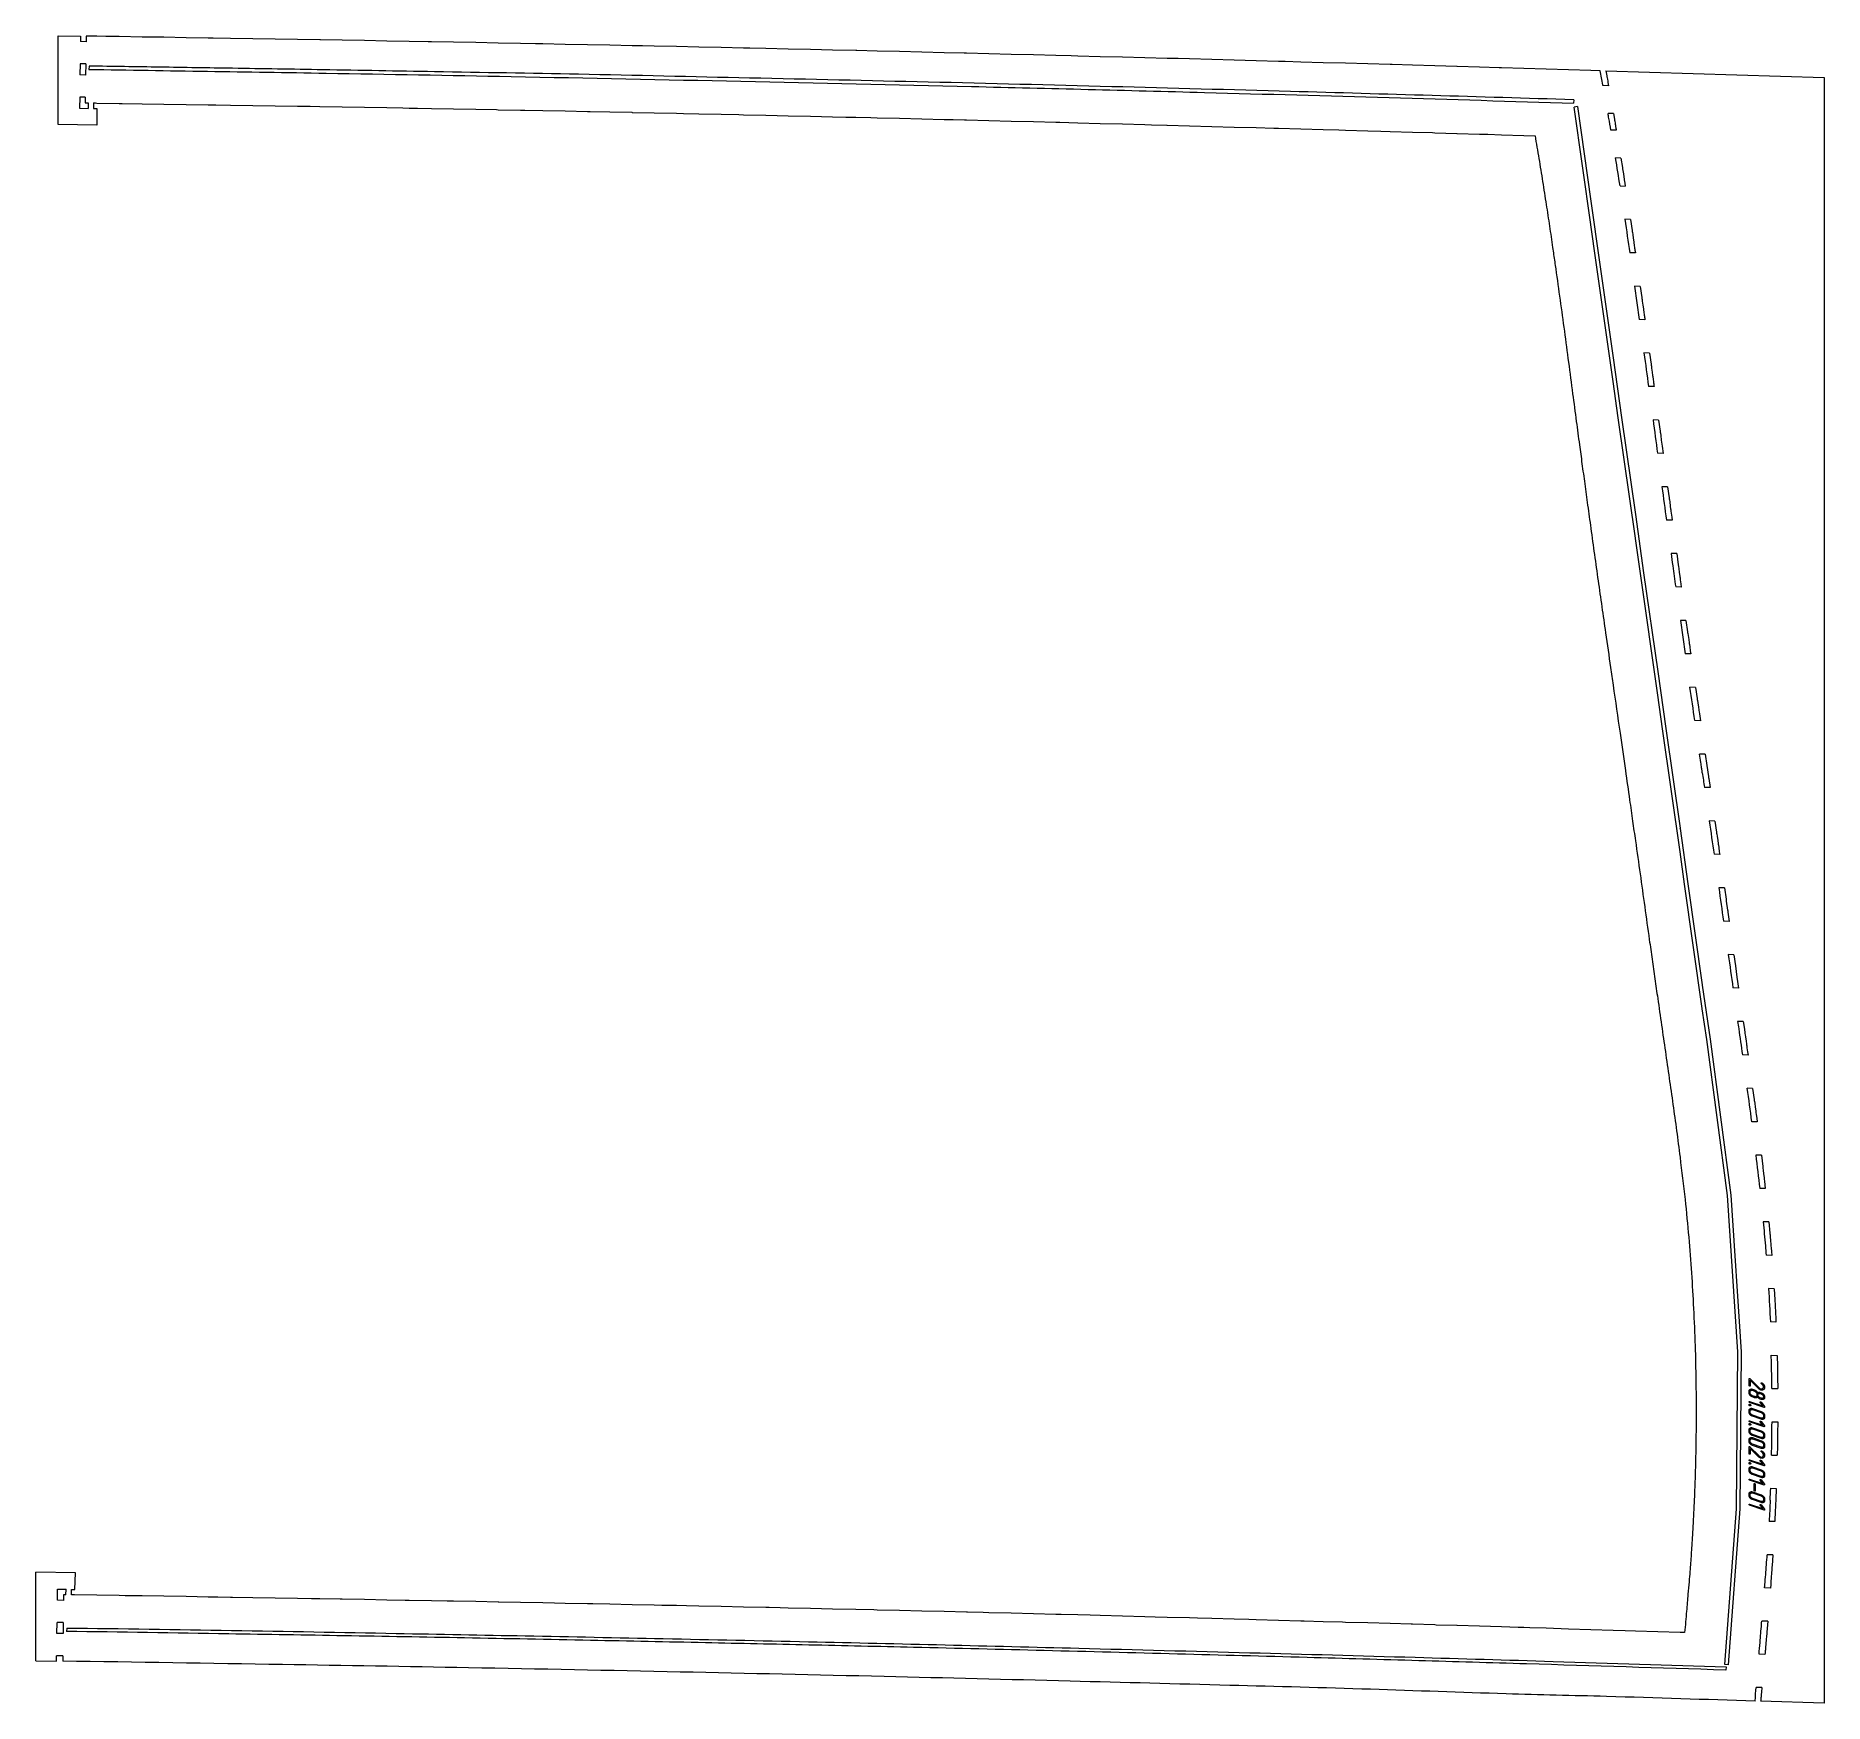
# Model space of a CAD drawing. Header units: millimetres. Extents: x -267 to 1346, y 0 to 1504.
import ezdxf

# ---------------------------------------------------------------- set-up
doc = ezdxf.new("R2010")
doc.units = ezdxf.units.MM
doc.linetypes.add('K5LT_BASIC', pattern=[0])
doc.layers.add('Engraving', color=7, linetype='Continuous')

msp = doc.modelspace()

# ---------------------------------------------------------------- linework, layer by layer
at = {"color": 143, "linetype": 'K5LT_BASIC', "lineweight": 15, "true_color": 0x33acca}
for p, q in [((-246.8, 1424), (-246.8, 1504.2)), ((-246.8, 1504.2), (-226.6, 1503.9)), ((-226.6, 1503.9), (-226.6, 1498.9)), ((-211.9, 1503.7), (-221.6, 1503.8)), ((-221.6, 1503.8), (-221.6, 1498.8)), ((-211.8, 1503.7), (-211.9, 1503.7)), ((-203.8, 1503.5), (-211.8, 1503.7)), ((-191.7, 1503.4), (-203.8, 1503.5)), ((-191.7, 1503.4), (-191.7, 1503.4)), ((-170.9, 1503), (-191.7, 1503.4)), ((-170.9, 1503), (-170.9, 1503)), ((-151.5, 1502.8), (-170.9, 1503)), ((-151.5, 1502.8), (-151.5, 1502.8)), ((-131.4, 1502.4), (-151.5, 1502.8)), ((-131.4, 1502.4), (-131.4, 1502.4)), ((-111.3, 1502.1), (-131.4, 1502.4)), ((-111.3, 1502.1), (-111.3, 1502.1)), ((-106.8, 1502.1), (-111.3, 1502.1)), ((-91.2, 1501.8), (-106.8, 1502.1)), ((-71, 1501.5), (-91.2, 1501.8)), ((-91.2, 1501.8), (-91.2, 1501.8)), ((-50.9, 1501.2), (-71, 1501.5)), ((-71, 1501.5), (-71, 1501.5)), ((-30.8, 1500.8), (-50.9, 1501.2)), ((-50.9, 1501.2), (-50.9, 1501.2)), ((-30.8, 1500.8), (-30.8, 1500.8)), ((-10.7, 1500.5), (-30.8, 1500.8)), ((-10, 1500.5), (-10.7, 1500.5)), ((-10.7, 1500.5), (-10.7, 1500.5)), ((9.4, 1500.2), (-10, 1500.5)), ((-221.6, 1498.8), (-226.6, 1498.9)), ((9.4, 1500.2), (9.4, 1500.2)), ((29.5, 1499.8), (9.4, 1500.2)), ((29.5, 1499.8), (29.5, 1499.8)), ((49.6, 1499.4), (29.5, 1499.8)), ((49.7, 1499.4), (49.6, 1499.4)), ((69.8, 1499.1), (49.7, 1499.4)), ((69.8, 1499.1), (69.8, 1499.1)), ((86.9, 1498.8), (69.8, 1499.1)), ((89.9, 1498.7), (86.9, 1498.8)), ((89.9, 1498.7), (89.9, 1498.7)), ((110, 1498.4), (89.9, 1498.7)), ((110, 1498.4), (110, 1498.4)), ((130.1, 1498), (110, 1498.4)), ((130.1, 1498), (130.1, 1498)), ((150.2, 1497.6), (130.1, 1498)), ((150.2, 1497.6), (150.2, 1497.6)), ((170.3, 1497.2), (150.2, 1497.6)), ((170.3, 1497.2), (170.3, 1497.2)), ((183.7, 1497), (170.3, 1497.2)), ((190.4, 1496.8), (183.7, 1497)), ((190.5, 1496.8), (190.4, 1496.8)), ((210.6, 1496.4), (190.5, 1496.8)), ((210.6, 1496.4), (210.6, 1496.4)), ((230.7, 1496), (210.6, 1496.4)), ((230.7, 1496), (230.7, 1496)), ((250.8, 1495.6), (230.7, 1496)), ((250.8, 1495.6), (250.8, 1495.6)), ((270.9, 1495.2), (250.8, 1495.6)), ((280.4, 1495), (270.9, 1495.2)), ((270.9, 1495.2), (270.9, 1495.2)), ((291, 1494.8), (280.4, 1495)), ((311.1, 1494.4), (291, 1494.8)), ((291, 1494.8), (291, 1494.8)), ((331.2, 1494), (311.1, 1494.4)), ((311.1, 1494.4), (311.1, 1494.4)), ((331.3, 1494), (331.2, 1494)), ((351.4, 1493.5), (331.3, 1494)), ((351.4, 1493.5), (351.4, 1493.5)), ((371.5, 1493.1), (351.4, 1493.5)), ((377.1, 1493), (371.5, 1493.1)), ((371.5, 1493.1), (371.5, 1493.1)), ((391.6, 1492.7), (377.1, 1493)), ((391.6, 1492.7), (391.6, 1492.7)), ((411.7, 1492.2), (391.6, 1492.7)), ((411.7, 1492.2), (411.7, 1492.2)), ((431.8, 1491.8), (411.7, 1492.2)), ((431.8, 1491.8), (431.8, 1491.8)), ((451.9, 1491.3), (431.8, 1491.8)), ((451.9, 1491.3), (451.9, 1491.3)), ((472.7, 1490.8), (451.9, 1491.3)), ((473.8, 1490.8), (472.7, 1490.8)), ((472.7, 1490.8), (472.7, 1490.8)), ((492.2, 1490.4), (473.8, 1490.8)), ((512.3, 1489.9), (492.2, 1490.4)), ((492.2, 1490.4), (492.2, 1490.4)), ((512.3, 1489.9), (512.3, 1489.9)), ((532.4, 1489.4), (512.3, 1489.9)), ((552.5, 1488.9), (532.4, 1489.4)), ((532.4, 1489.4), (532.4, 1489.4)), ((552.5, 1488.9), (552.5, 1488.9)), ((570.4, 1488.5), (552.5, 1488.9)), ((572.6, 1488.4), (570.4, 1488.5)), ((572.6, 1488.4), (572.6, 1488.4)), ((592.7, 1487.9), (572.6, 1488.4)), ((612.8, 1487.4), (592.7, 1487.9)), ((592.7, 1487.9), (592.7, 1487.9)), ((612.9, 1487.4), (612.8, 1487.4)), ((633, 1486.9), (612.9, 1487.4)), ((633, 1486.9), (633, 1486.9)), ((653.1, 1486.4), (633, 1486.9)), ((667, 1486), (653.1, 1486.4)), ((653.1, 1486.4), (653.1, 1486.4)), ((673.2, 1485.9), (667, 1486)), ((673.2, 1485.9), (673.2, 1485.9)), ((693.3, 1485.3), (673.2, 1485.9)), ((713.4, 1484.8), (693.3, 1485.3)), ((693.3, 1485.3), (693.3, 1485.3)), ((733.5, 1484.3), (713.4, 1484.8)), ((713.4, 1484.8), (713.4, 1484.8)), ((-226.9, 1478.8), (-227.1, 1468.8)), ((-222.1, 1468.7), (-227.1, 1468.8)), ((-221.9, 1478.7), (-226.9, 1478.8)), ((-221.9, 1478.7), (-222.1, 1468.7)), ((753.7, 1483.7), (733.5, 1484.3)), ((733.5, 1484.3), (733.5, 1484.3)), ((753.7, 1483.7), (753.7, 1483.7)), ((763.5, 1483.5), (753.7, 1483.7)), ((773.8, 1483.2), (763.5, 1483.5)), ((773.8, 1483.2), (773.8, 1483.2)), ((793.9, 1482.6), (773.8, 1483.2)), ((814, 1482.1), (793.9, 1482.6)), ((793.9, 1482.6), (793.9, 1482.6)), ((814, 1482.1), (814, 1482.1)), ((834.1, 1481.5), (814, 1482.1)), ((834.1, 1481.5), (834.1, 1481.5)), ((854.2, 1481), (834.1, 1481.5)), ((854.2, 1481), (854.2, 1481)), ((860.1, 1480.8), (854.2, 1481)), ((874.3, 1480.4), (860.1, 1480.8)), ((874.4, 1480.4), (874.3, 1480.4)), ((894.5, 1479.8), (874.4, 1480.4)), ((914.6, 1479.3), (894.5, 1479.8)), ((894.5, 1479.8), (894.5, 1479.8)), ((934.7, 1478.7), (914.6, 1479.3)), ((914.6, 1479.3), (914.6, 1479.3)), ((934.7, 1478.7), (934.7, 1478.7)), ((954.8, 1478.1), (934.7, 1478.7)), ((954.8, 1478.1), (954.8, 1478.1)), ((956.6, 1478.1), (954.8, 1478.1)), ((974.9, 1477.5), (956.6, 1478.1)), ((995, 1477), (974.9, 1477.5)), ((974.9, 1477.5), (974.9, 1477.5)), ((995, 1477), (995, 1477)), ((1015.1, 1476.4), (995, 1477)), ((1015.2, 1476.4), (1015.1, 1476.4)), ((1035.3, 1475.8), (1015.2, 1476.4)), ((1053.1, 1475.3), (1035.3, 1475.8)), ((1035.3, 1475.8), (1035.3, 1475.8)), ((1055.4, 1475.2), (1053.1, 1475.3)), ((1055.4, 1475.2), (1055.4, 1475.2)), ((1075.5, 1474.6), (1055.4, 1475.2)), ((1075.5, 1474.6), (1075.5, 1474.6)), ((1095.6, 1474), (1075.5, 1474.6)), ((1095.6, 1474), (1095.6, 1474)), ((1115.7, 1473.4), (1095.6, 1474)), ((1115.7, 1473.4), (1115.7, 1473.4)), ((1135.8, 1472.8), (1115.7, 1473.4)), ((1135.8, 1472.8), (1135.8, 1472.8)), ((1144.4, 1472.6), (1135.8, 1472.8)), ((1149.5, 1472.4), (1346.4, 1466.6)), ((1151.9, 1459.1), (1146.8, 1459.3)), ((1346.4, 1466.6), (1346.4, 0)), ((-227.3, 1448.8), (-227.5, 1438.8)), ((-227.5, 1438.8), (-219.8, 1438.6)), ((-222.3, 1448.7), (-227.3, 1448.8)), ((-222.3, 1448.7), (-222.4, 1443.7)), ((-222.4, 1443.7), (-219.8, 1443.6)), ((-219.8, 1443.6), (-219.8, 1438.6)), ((-214.8, 1443.6), (-214.8, 1438.6)), ((-214.8, 1443.6), (-213.1, 1443.6)), ((-214.8, 1438.6), (-211.8, 1438.5)), ((-213.1, 1443.6), (-211.9, 1443.5)), ((-211.9, 1443.5), (-211.8, 1443.5)), ((-211.8, 1443.5), (-191.7, 1443.2)), ((-211.8, 1438.5), (-211.8, 1423.5)), ((-191.7, 1443.2), (-189, 1443.2)), ((-191.7, 1443.2), (-191.7, 1443.2)), ((-189, 1443.2), (-170.9, 1442.9)), ((-170.9, 1442.9), (-151.5, 1442.6)), ((-170.9, 1442.9), (-170.9, 1442.9)), ((-151.5, 1442.6), (-131.4, 1442.3)), ((-151.5, 1442.6), (-151.5, 1442.6)), ((-131.4, 1442.3), (-111.3, 1442)), ((-131.4, 1442.3), (-131.4, 1442.3)), ((-111.3, 1442), (-104.6, 1441.9)), ((-111.3, 1442), (-111.3, 1442)), ((-104.6, 1441.9), (-91.2, 1441.7)), ((-91.2, 1441.7), (-71, 1441.3)), ((-91.2, 1441.7), (-91.2, 1441.7)), ((-71, 1441.3), (-50.9, 1441)), ((-71, 1441.3), (-71, 1441.3)), ((-50.9, 1441), (-50.9, 1441)), ((-50.9, 1441), (-30.8, 1440.7)), ((-30.8, 1440.7), (-30.8, 1440.7)), ((-30.8, 1440.7), (-19.5, 1440.5)), ((-19.5, 1440.5), (-10.7, 1440.3)), ((-10.7, 1440.3), (9.4, 1440)), ((-10.7, 1440.3), (-10.7, 1440.3)), ((9.4, 1440), (9.4, 1440)), ((9.4, 1440), (29.5, 1439.6)), ((29.5, 1439.6), (29.5, 1439.6)), ((29.5, 1439.6), (49.6, 1439.3)), ((49.6, 1439.3), (49.7, 1439.3)), ((49.7, 1439.3), (64.2, 1439)), ((64.2, 1439), (69.8, 1438.9)), ((69.8, 1438.9), (77.3, 1438.8)), ((69.8, 1438.9), (69.8, 1438.9)), ((77.3, 1438.8), (89.9, 1438.6)), ((89.9, 1438.6), (110, 1438.2)), ((89.9, 1438.6), (89.9, 1438.6)), ((110, 1438.2), (110, 1438.2)), ((110, 1438.2), (130.1, 1437.8)), ((130.1, 1437.8), (148.6, 1437.5)), ((130.1, 1437.8), (130.1, 1437.8)), ((148.6, 1437.5), (150.2, 1437.4)), ((150.2, 1437.4), (170.3, 1437.1)), ((150.2, 1437.4), (150.2, 1437.4)), ((170.3, 1437.1), (174.1, 1437)), ((170.3, 1437.1), (170.3, 1437.1)), ((174.1, 1437), (190.4, 1436.7)), ((190.4, 1436.7), (190.5, 1436.7)), ((190.5, 1436.7), (210.6, 1436.3)), ((210.6, 1436.3), (210.6, 1436.3)), ((210.6, 1436.3), (230.7, 1435.9)), ((-211.8, 1423.5), (-246.8, 1424)), ((230.7, 1435.9), (233.1, 1435.8)), ((230.7, 1435.9), (230.7, 1435.9)), ((233.1, 1435.8), (250.8, 1435.4)), ((250.8, 1435.4), (270.7, 1435.1)), ((250.8, 1435.4), (250.8, 1435.4)), ((270.7, 1435.1), (270.9, 1435)), ((270.9, 1435), (270.9, 1435)), ((270.9, 1435), (291, 1434.6)), ((291, 1434.6), (291, 1434.6)), ((291, 1434.6), (311.1, 1434.2)), ((311.1, 1434.2), (311.1, 1434.2)), ((311.1, 1434.2), (317.5, 1434.1)), ((317.5, 1434.1), (331.2, 1433.8)), ((331.2, 1433.8), (331.3, 1433.8)), ((331.3, 1433.8), (351.4, 1433.3)), ((351.4, 1433.3), (351.4, 1433.3)), ((351.4, 1433.3), (367.4, 1433)), ((367.4, 1433), (371.5, 1432.9)), ((371.5, 1432.9), (391.6, 1432.5)), ((371.5, 1432.9), (371.5, 1432.9)), ((391.6, 1432.5), (401.9, 1432.2)), ((391.6, 1432.5), (391.6, 1432.5)), ((401.9, 1432.2), (411.7, 1432)), ((411.7, 1432), (411.7, 1432)), ((411.7, 1432), (431.8, 1431.6)), ((431.8, 1431.6), (431.8, 1431.6)), ((431.8, 1431.6), (451.9, 1431.1)), ((451.9, 1431.1), (463.9, 1430.8)), ((451.9, 1431.1), (451.9, 1431.1)), ((463.9, 1430.8), (472.7, 1430.6)), ((472.7, 1430.6), (486.3, 1430.3)), ((472.7, 1430.6), (472.7, 1430.6)), ((486.3, 1430.3), (492.2, 1430.2)), ((492.2, 1430.2), (512.3, 1429.7)), ((492.2, 1430.2), (492.2, 1430.2)), ((512.3, 1429.7), (532.4, 1429.2)), ((512.3, 1429.7), (512.3, 1429.7)), ((532.4, 1429.2), (532.4, 1429.2)), ((532.4, 1429.2), (552.5, 1428.7)), ((552.5, 1428.7), (552.5, 1428.7)), ((552.5, 1428.7), (560.5, 1428.5)), ((560.5, 1428.5), (570.7, 1428.3)), ((570.7, 1428.3), (572.6, 1428.2)), ((572.6, 1428.2), (592.7, 1427.7)), ((572.6, 1428.2), (572.6, 1428.2)), ((592.7, 1427.7), (612.8, 1427.2)), ((592.7, 1427.7), (592.7, 1427.7)), ((612.8, 1427.2), (612.9, 1427.2)), ((612.9, 1427.2), (633, 1426.7)), ((633, 1426.7), (653.1, 1426.2)), ((633, 1426.7), (633, 1426.7)), ((653.1, 1426.2), (656.9, 1426.1)), ((653.1, 1426.2), (653.1, 1426.2)), ((656.9, 1426.1), (673.2, 1425.6)), ((673.2, 1425.6), (693.3, 1425.1)), ((673.2, 1425.6), (673.2, 1425.6)), ((693.3, 1425.1), (713.4, 1424.6)), ((693.3, 1425.1), (693.3, 1425.1)), ((713.4, 1424.6), (713.4, 1424.6)), ((713.4, 1424.6), (733.5, 1424)), ((733.5, 1424), (739.6, 1423.9)), ((733.5, 1424), (733.5, 1424)), ((739.6, 1423.9), (753.5, 1423.5)), ((753.5, 1423.5), (753.7, 1423.5)), ((753.7, 1423.5), (773.8, 1422.9)), ((753.7, 1423.5), (753.7, 1423.5)), ((773.8, 1422.9), (773.8, 1422.9)), ((773.8, 1422.9), (793.9, 1422.4)), ((793.9, 1422.4), (814, 1421.8)), ((793.9, 1422.4), (793.9, 1422.4)), ((814, 1421.8), (814, 1421.8)), ((814, 1421.8), (834.1, 1421.3)), ((834.1, 1421.3), (834.1, 1421.3)), ((834.1, 1421.3), (850, 1420.8)), ((850, 1420.8), (854.2, 1420.7)), ((854.2, 1420.7), (854.2, 1420.7)), ((854.2, 1420.7), (874.3, 1420.1)), ((874.3, 1420.1), (874.4, 1420.1)), ((874.4, 1420.1), (894.5, 1419.6)), ((1156.2, 1434), (1151.4, 1434.1)), ((894.5, 1419.6), (908.4, 1419.2)), ((894.5, 1419.6), (894.5, 1419.6)), ((908.4, 1419.2), (914.6, 1419)), ((914.6, 1419), (914.6, 1419)), ((914.6, 1419), (934.7, 1418.4)), ((934.7, 1418.4), (946.4, 1418.1)), ((934.7, 1418.4), (934.7, 1418.4)), ((946.4, 1418.1), (954.8, 1417.9)), ((954.8, 1417.9), (954.8, 1417.9)), ((954.8, 1417.9), (974.9, 1417.3)), ((974.9, 1417.3), (992.9, 1416.8)), ((974.9, 1417.3), (974.9, 1417.3)), ((992.9, 1416.8), (995, 1416.7)), ((995, 1416.7), (995, 1416.7)), ((995, 1416.7), (1015.1, 1416.1)), ((1015.1, 1416.1), (1015.2, 1416.1)), ((1015.2, 1416.1), (1035.3, 1415.5)), ((1035.3, 1415.5), (1042.9, 1415.3)), ((1035.3, 1415.5), (1035.3, 1415.5)), ((1042.9, 1415.3), (1055.4, 1414.9)), ((1055.4, 1414.9), (1055.4, 1414.9)), ((1055.4, 1414.9), (1075.5, 1414.3)), ((1075.5, 1414.3), (1085.5, 1414)), ((1075.5, 1414.3), (1075.5, 1414.3)), ((1158.8, 1418.9), (1154, 1419)), ((1162.9, 1393.7), (1158.2, 1393.9)), ((1162.2, 1368.7), (1166.9, 1368.6)), ((1171.6, 1338.4), (1166.5, 1338.6)), ((1176.1, 1308.3), (1171, 1308.4)), ((1180.4, 1278.1), (1175.4, 1278.3)), ((1175.4, 1278.3), (1179.6, 1248.1)), ((1184.7, 1248), (1179.6, 1248.1)), ((1188.9, 1217.8), (1183.8, 1218)), ((1193, 1187.7), (1187.9, 1187.8)), ((1197, 1157.5), (1192, 1157.7)), ((1201.1, 1127.4), (1196, 1127.6)), ((1205.1, 1097.3), (1200, 1097.4)), ((1209.2, 1067.1), (1204.1, 1067.3)), ((1213.3, 1037), (1208.2, 1037.1)), ((1217.5, 1006.8), (1212.4, 1007)), ((1221.7, 976.7), (1216.6, 976.8)), ((1216.6, 976.8), (1220.9, 946.7)), ((1226, 946.5), (1220.9, 946.7)), ((1230.3, 916.4), (1225.3, 916.5)), ((1234.7, 886.2), (1229.7, 886.4)), ((1239, 856.1), (1234, 856.2)), ((1236.4, 839.4), (1236.4, 839.4)), ((1243.4, 825.9), (1238.3, 826.1)), ((1247.7, 795.8), (1242.7, 795.9)), ((1252.1, 765.6), (1247, 765.8)), ((1256.3, 735.5), (1251.3, 735.6)), ((1260.6, 705.3), (1255.5, 705.5)), ((1264.9, 675.2), (1259.8, 675.3)), ((1269.1, 645), (1264.1, 645.2)), ((1273.4, 614.9), (1268.3, 615.1)), ((1277.7, 584.7), (1272.6, 584.9)), ((1281.8, 554.6), (1276.9, 554.8)), ((1285.9, 524.5), (1281.1, 524.6)), ((1289.7, 494.3), (1284.7, 494.5)), ((1293.2, 464.2), (1288.2, 464.4)), ((1296.4, 434.1), (1291.3, 434.2)), ((1299, 404), (1294, 404.1)), ((1301.2, 373.9), (1296.2, 374.1)), ((1302.8, 343.8), (1297.8, 344)), ((1298.6, 314), (1303.9, 313.8)), ((1299.2, 283.9), (1304.5, 283.8)), ((1299.3, 253.9), (1304.5, 253.7)), ((1298.9, 223.9), (1304.1, 223.7)), ((1298.1, 193.9), (1303.1, 193.8)), ((1301.7, 163.8), (1296.7, 163.9)), ((1299.9, 133.8), (1295, 134)), ((-231.2, 117.6), (-267, 118.2)), ((-267, 38.1), (-267, 118.2)), ((-231.6, 102.7), (-231.2, 117.6)), ((-247.4, 92.9), (-247.3, 102.9)), ((-247.3, 102.9), (-239.6, 102.8)), ((-241.8, 97.8), (-241.8, 92.8)), ((-239.8, 97.8), (-241.8, 97.8)), ((-239.8, 97.8), (-239.6, 102.8)), ((-234.8, 97.7), (-234.6, 102.7)), ((-232, 97.7), (-234.8, 97.7)), ((-234.6, 102.7), (-231.6, 102.7)), ((-232, 97.7), (-232, 97.7)), ((-211.9, 97.4), (-232, 97.7)), ((-211.8, 97.4), (-211.9, 97.4)), ((-191.7, 97.1), (-211.8, 97.4)), ((-186.3, 97), (-191.7, 97.1)), ((-191.7, 97.1), (-191.7, 97.1)), ((-170.9, 96.8), (-186.3, 97)), ((1297.8, 103.9), (1292.6, 104)), ((-241.8, 92.8), (-247.4, 92.9)), ((-170.9, 96.8), (-170.9, 96.8)), ((-151.5, 96.5), (-170.9, 96.8)), ((-131.4, 96.2), (-151.5, 96.5)), ((-151.5, 96.5), (-151.5, 96.5)), ((-111.3, 95.8), (-131.4, 96.2)), ((-131.4, 96.2), (-131.4, 96.2)), ((-102.7, 95.7), (-111.3, 95.8)), ((-111.3, 95.8), (-111.3, 95.8)), ((-91.2, 95.5), (-102.7, 95.7)), ((-91.2, 95.5), (-91.2, 95.5)), ((-89.4, 95.5), (-91.2, 95.5)), ((-71, 95.2), (-89.4, 95.5)), ((-50.9, 94.9), (-71, 95.2)), ((-71, 95.2), (-71, 95.2)), ((-50.9, 94.9), (-50.9, 94.9)), ((-30.8, 94.5), (-50.9, 94.9)), ((-18.2, 94.3), (-30.8, 94.5)), ((-30.8, 94.5), (-30.8, 94.5)), ((-10.7, 94.2), (-18.2, 94.3)), ((-10.7, 94.2), (-10.7, 94.2)), ((7.5, 93.9), (-10.7, 94.2)), ((9.4, 93.8), (7.5, 93.9)), ((29.5, 93.5), (9.4, 93.8)), ((9.4, 93.8), (9.4, 93.8)), ((29.5, 93.5), (29.5, 93.5)), ((49.6, 93.1), (29.5, 93.5)), ((49.7, 93.1), (49.6, 93.1)), ((66.4, 92.8), (49.7, 93.1)), ((69.8, 92.8), (66.4, 92.8)), ((69.8, 92.8), (69.8, 92.8)), ((89.9, 92.4), (69.8, 92.8)), ((104.3, 92.2), (89.9, 92.4)), ((89.9, 92.4), (89.9, 92.4)), ((110, 92), (104.3, 92.2)), ((110, 92), (110, 92)), ((130.1, 91.7), (110, 92)), ((130.1, 91.7), (130.1, 91.7)), ((150.2, 91.3), (130.1, 91.7)), ((150.2, 91.3), (150.2, 91.3)), ((150.9, 91.3), (150.2, 91.3)), ((170.3, 90.9), (150.9, 91.3)), ((170.3, 90.9), (170.3, 90.9)), ((190.4, 90.5), (170.3, 90.9)), ((190.5, 90.5), (190.4, 90.5)), ((201.1, 90.3), (190.5, 90.5)), ((210.6, 90.1), (201.1, 90.3)), ((210.6, 90.1), (210.6, 90.1)), ((230.7, 89.7), (210.6, 90.1)), ((235.5, 89.6), (230.7, 89.7)), ((230.7, 89.7), (230.7, 89.7)), ((250.8, 89.3), (235.5, 89.6)), ((270.9, 88.9), (250.8, 89.3)), ((250.8, 89.3), (250.8, 89.3)), ((291, 88.5), (270.9, 88.9)), ((270.9, 88.9), (270.9, 88.9)), ((297.8, 88.3), (291, 88.5)), ((291, 88.5), (291, 88.5)), ((311.1, 88.1), (297.8, 88.3)), ((311.1, 88.1), (311.1, 88.1)), ((320.1, 87.9), (311.1, 88.1)), ((331.2, 87.6), (320.1, 87.9)), ((331.3, 87.6), (331.2, 87.6)), ((351.4, 87.2), (331.3, 87.6)), ((371.5, 86.8), (351.4, 87.2)), ((351.4, 87.2), (351.4, 87.2)), ((391.6, 86.3), (371.5, 86.8)), ((371.5, 86.8), (371.5, 86.8)), ((394.5, 86.3), (391.6, 86.3)), ((391.6, 86.3), (391.6, 86.3)), ((404.6, 86), (394.5, 86.3)), ((411.7, 85.9), (404.6, 86)), ((431.8, 85.4), (411.7, 85.9)), ((411.7, 85.9), (411.7, 85.9)), ((431.8, 85.4), (431.8, 85.4)), ((451.9, 85), (431.8, 85.4)), ((451.9, 85), (451.9, 85)), ((472.7, 84.5), (451.9, 85)), ((472.7, 84.5), (472.7, 84.5)), ((489, 84.1), (472.7, 84.5)), ((492.2, 84), (489, 84.1)), ((492.2, 84), (492.2, 84)), ((512.3, 83.6), (492.2, 84)), ((532.4, 83.1), (512.3, 83.6)), ((512.3, 83.6), (512.3, 83.6)), ((532.4, 83.1), (532.4, 83.1)), ((552.5, 82.6), (532.4, 83.1)), ((552.5, 82.6), (552.5, 82.6)), ((572.6, 82.1), (552.5, 82.6)), ((573.7, 82.1), (572.6, 82.1)), ((572.6, 82.1), (572.6, 82.1)), ((587.7, 81.7), (573.7, 82.1)), ((592.7, 81.6), (587.7, 81.7)), ((612.8, 81.1), (592.7, 81.6)), ((592.7, 81.6), (592.7, 81.6)), ((612.9, 81.1), (612.8, 81.1)), ((633, 80.6), (612.9, 81.1)), ((-247.9, 62.8), (-247.7, 72.8)), ((-242.1, 72.8), (-247.7, 72.8)), ((-242.1, 72.8), (-242.3, 62.8)), ((653.1, 80.1), (633, 80.6)), ((633, 80.6), (633, 80.6)), ((658.2, 80), (653.1, 80.1)), ((653.1, 80.1), (653.1, 80.1)), ((673.2, 79.6), (658.2, 80)), ((673.2, 79.6), (673.2, 79.6)), ((684.3, 79.3), (673.2, 79.6)), ((693.3, 79), (684.3, 79.3)), ((693.3, 79), (693.3, 79)), ((713.4, 78.5), (693.3, 79)), ((713.4, 78.5), (713.4, 78.5)), ((733.5, 78), (713.4, 78.5)), ((742.8, 77.7), (733.5, 78)), ((733.5, 78), (733.5, 78)), ((753.7, 77.4), (742.8, 77.7)), ((753.7, 77.4), (753.7, 77.4)), ((773.8, 76.9), (753.7, 77.4)), ((780.9, 76.7), (773.8, 76.9)), ((773.8, 76.9), (773.8, 76.9)), ((793.9, 76.3), (780.9, 76.7)), ((814, 75.8), (793.9, 76.3)), ((793.9, 76.3), (793.9, 76.3)), ((827.3, 75.4), (814, 75.8)), ((814, 75.8), (814, 75.8)), ((834.1, 75.2), (827.3, 75.4)), ((854.2, 74.7), (834.1, 75.2)), ((834.1, 75.2), (834.1, 75.2)), ((854.2, 74.7), (854.2, 74.7)), ((874.3, 74.1), (854.2, 74.7)), ((874.4, 74.1), (874.3, 74.1)), ((877.4, 74), (874.4, 74.1)), ((894.5, 73.5), (877.4, 74)), ((911.9, 73), (894.5, 73.5)), ((894.5, 73.5), (894.5, 73.5)), ((914.6, 72.9), (911.9, 73)), ((934.7, 72.4), (914.6, 72.9)), ((914.6, 72.9), (914.6, 72.9)), ((934.7, 72.4), (934.7, 72.4)), ((954.8, 71.8), (934.7, 72.4)), ((973.9, 71.2), (954.8, 71.8)), ((954.8, 71.8), (954.8, 71.8)), ((974.9, 71.2), (973.9, 71.2)), ((974.9, 71.2), (974.9, 71.2)), ((995, 70.6), (974.9, 71.2)), ((995, 70.6), (995, 70.6)), ((996.4, 70.5), (995, 70.6)), ((1015.1, 70), (996.4, 70.5)), ((1015.2, 70), (1015.1, 70)), ((1035.3, 69.4), (1015.2, 70)), ((1035.3, 69.4), (1035.3, 69.4)), ((1055.4, 68.8), (1035.3, 69.4)), ((1055.4, 68.8), (1055.4, 68.8)), ((1070.4, 68.3), (1055.4, 68.8)), ((1075.5, 68.2), (1070.4, 68.3)), ((1075.5, 68.2), (1075.5, 68.2)), ((1080.9, 68), (1075.5, 68.2)), ((1095.6, 67.6), (1080.9, 68)), ((1115.7, 66.9), (1095.6, 67.6)), ((1095.6, 67.6), (1095.6, 67.6)), ((1115.7, 66.9), (1115.7, 66.9)), ((1135.8, 66.3), (1115.7, 66.9)), ((1155.9, 65.7), (1135.8, 66.3)), ((1135.8, 66.3), (1135.8, 66.3)), ((1156, 65.7), (1155.9, 65.7)), ((1166.8, 65.4), (1156, 65.7)), ((1176.1, 65.1), (1166.8, 65.4)), ((1176.1, 65.1), (1176.1, 65.1)), ((1196.2, 64.5), (1176.1, 65.1)), ((1295.5, 73.9), (1290.1, 74.1)), ((-242.3, 62.8), (-247.9, 62.8)), ((1216.3, 63.8), (1196.2, 64.5)), ((1196.2, 64.5), (1196.2, 64.5)), ((1216.3, 63.8), (1216.3, 63.8)), ((1220.5, 63.7), (1216.3, 63.8)), ((-267, 38.1), (-248.3, 37.8)), ((-248.3, 37.8), (-248.2, 42.8)), ((-242.6, 42.7), (-248.2, 42.8)), ((-242.6, 42.7), (-242.6, 37.9)), ((1292.9, 44), (1287.6, 44.2)), ((1290.2, 14.1), (1285, 14.2)), ((1346.4, 0), (1289, 1.8))]:
    msp.add_line(p, q, dxfattribs=at)
for points in [[(1149.5, 1472.4), (1150.3, 1468), (1150.3, 1467.9), (1150.3, 1467.8), (1150.3, 1467.6), (1150.4, 1467.2), (1150.5, 1466.4), (1150.8, 1464.8), (1151.1, 1463.5), (1151.1, 1463.4), (1151.1, 1463.2), (1151.2, 1462.8), (1151.3, 1462), (1151.6, 1460.4), (1151.9, 1459.1)], [(1156.2, 1434), (1157.1, 1428.9), (1157.1, 1428.9), (1157.1, 1428.8), (1157.2, 1428.5), (1157.2, 1428.1), (1157.4, 1427.2), (1157.7, 1425.4), (1157.9, 1423.9), (1158, 1423.8), (1158, 1423.6), (1158.1, 1423.2), (1158.2, 1422.4), (1158.5, 1420.9), (1158.5, 1420.5), (1158.5, 1420.5), (1158.5, 1420.3), (1158.6, 1420.1), (1158.7, 1419.6), (1158.8, 1418.9)], [(1162.9, 1393.7), (1164.3, 1385.4), (1164.3, 1385.3), (1164.3, 1385.1), (1164.4, 1384.7), (1164.5, 1384), (1164.7, 1382.6), (1165.2, 1379.6), (1165.6, 1376.9), (1165.6, 1376.7), (1165.7, 1376.4), (1165.8, 1375.6), (1166, 1374.2), (1166.5, 1371.3), (1166.9, 1368.6)], [(1171.6, 1338.4), (1173.1, 1328.4), (1173.1, 1328.3), (1173.1, 1328.1), (1173.2, 1327.6), (1173.3, 1326.8), (1173.6, 1325), (1174.1, 1321.5), (1174.6, 1318.3), (1174.6, 1318.1), (1174.7, 1317.7), (1174.8, 1317), (1175, 1315.5), (1175.4, 1312.6), (1175.6, 1311.6), (1175.6, 1311.5), (1175.6, 1311.2), (1175.7, 1310.8), (1175.8, 1309.8), (1176.1, 1308.3)], [(1180.4, 1278.1), (1181.9, 1268.1), (1181.9, 1268), (1181.9, 1267.7), (1182, 1267.3), (1182.1, 1266.4), (1182.3, 1264.7), (1182.8, 1261.1), (1183.3, 1257.9), (1183.3, 1257.8), (1183.4, 1257.4), (1183.5, 1256.6), (1183.7, 1255.1), (1184.1, 1252.1), (1184.2, 1251.3), (1184.2, 1251.2), (1184.3, 1250.9), (1184.3, 1250.4), (1184.5, 1249.5), (1184.7, 1248)], [(1188.9, 1217.8), (1190.2, 1207.8), (1190.2, 1207.7), (1190.3, 1207.4), (1190.3, 1207), (1190.5, 1206.1), (1190.7, 1204.3), (1191.2, 1200.7), (1191.6, 1197.7), (1191.6, 1197.5), (1191.7, 1197.1), (1191.8, 1196.3), (1192, 1194.7), (1192.4, 1191.6), (1192.5, 1191), (1192.5, 1190.9), (1192.6, 1190.6), (1192.6, 1190.1), (1192.8, 1189.1), (1193, 1187.7)], [(1197, 1157.5), (1198.4, 1147.5), (1198.4, 1147.4), (1198.4, 1147.1), (1198.5, 1146.6), (1198.6, 1145.6), (1198.9, 1143.6), (1199.4, 1139.5), (1200.2, 1133.9), (1201.1, 1127.4)], [(1205.1, 1097.3), (1206.5, 1087.2), (1206.5, 1087.1), (1206.5, 1086.9), (1206.6, 1086.4), (1206.7, 1085.4), (1207, 1083.6), (1207.5, 1079.8), (1207.8, 1077.1), (1207.9, 1076.8), (1207.9, 1076.4), (1208.1, 1075.4), (1208.3, 1073.6), (1208.8, 1069.9), (1209.2, 1067.1)], [(1213.3, 1037), (1214.7, 1026.9), (1214.7, 1026.8), (1214.7, 1026.6), (1214.8, 1026.1), (1214.9, 1025.3), (1215.2, 1023.5), (1215.6, 1019.9), (1216.1, 1016.8), (1216.1, 1016.5), (1216.2, 1016.1), (1216.3, 1015.2), (1216.5, 1013.4), (1217, 1009.8), (1217.5, 1006.8)], [(1221.7, 976.7), (1223.1, 966.6), (1223.1, 966.5), (1223.2, 966.3), (1223.2, 965.8), (1223.4, 964.9), (1223.6, 963.1), (1224.2, 959.4), (1224.6, 956.5), (1224.6, 956.2), (1224.7, 955.8), (1224.8, 954.9), (1225.1, 953), (1225.6, 949.3), (1226, 946.5)], [(1230.3, 916.4), (1231.8, 906.3), (1231.8, 906.2), (1231.8, 906), (1231.9, 905.5), (1232, 904.5), (1232.3, 902.5), (1232.9, 898.6), (1233.2, 896.2), (1233.3, 895.9), (1233.4, 895.4), (1233.5, 894.4), (1233.8, 892.4), (1234.4, 888.3), (1234.7, 886.2)], [(1239, 856.1), (1240.5, 846), (1242, 836), (1242, 835.9), (1242, 835.6), (1242.1, 835.1), (1242.2, 834.1), (1242.5, 832.1), (1243.1, 828.1), (1243.4, 825.9)], [(1247.7, 795.8), (1249.2, 785.7), (1249.2, 785.6), (1249.2, 785.4), (1249.3, 784.9), (1249.4, 783.9), (1249.7, 782), (1250.3, 778.2), (1250.6, 775.6), (1250.7, 775.3), (1250.7, 774.8), (1250.9, 773.9), (1251.2, 772), (1251.7, 768.1), (1252.1, 765.6)], [(1256.3, 735.5), (1257.8, 725.4), (1257.8, 725.3), (1257.8, 725.1), (1257.9, 724.6), (1258, 723.6), (1258.3, 721.5), (1258.9, 717.5), (1259.2, 715.3), (1259.3, 715), (1259.3, 714.5), (1259.5, 713.5), (1259.8, 711.4), (1260.3, 707.4), (1260.6, 705.3)], [(1264.9, 675.2), (1266.3, 665.1), (1267.7, 655.1), (1269.1, 645)], [(1273.4, 614.9), (1274.4, 607.9), (1274.8, 604.7), (1274.9, 604.5), (1274.9, 604), (1275.1, 603), (1275.4, 601), (1275.9, 597.2), (1276.3, 594.7), (1276.3, 594.4), (1276.4, 594), (1276.5, 593.1), (1276.7, 591.2), (1277.3, 587.5), (1277.7, 584.7)], [(1281.8, 554.6), (1283.2, 544.6), (1283.2, 544.4), (1283.3, 544.2), (1283.3, 543.8), (1283.4, 542.9), (1283.7, 541.2), (1284.1, 537.8), (1284.6, 534.4), (1284.6, 534.2), (1284.7, 533.8), (1284.8, 532.9), (1285, 531.2), (1285.5, 527.7), (1285.9, 524.5)], [(1289.7, 494.3), (1290.9, 484.3), (1290.9, 484.2), (1291, 484), (1291, 483.5), (1291.1, 482.7), (1291.3, 481), (1291.7, 477.6), (1292.1, 474.1), (1292.1, 473.9), (1292.2, 473.5), (1292.3, 472.7), (1292.5, 471), (1292.9, 467.6), (1293.2, 464.2)], [(1296.4, 434.1), (1297.3, 424.1), (1297.3, 424), (1297.3, 423.7), (1297.4, 423.3), (1297.5, 422.5), (1297.6, 420.8), (1297.9, 417.5), (1298.2, 413.9), (1298.2, 413.7), (1298.3, 413.3), (1298.3, 412.5), (1298.5, 410.8), (1298.8, 407.4), (1299, 404)], [(1301.2, 373.9), (1301.8, 363.9), (1301.8, 363.8), (1301.8, 363.6), (1301.8, 363.2), (1301.9, 362.3), (1302, 360.7), (1302.2, 357.3), (1302.3, 353.8), (1302.3, 353.6), (1302.4, 353.3), (1302.4, 352.6), (1302.5, 351.2), (1302.6, 348.4), (1302.7, 347.1), (1302.7, 347), (1302.7, 346.8), (1302.7, 346.4), (1302.7, 345.5), (1302.8, 343.8)], [(1303.9, 313.8), (1304.2, 303.8), (1304.2, 303.7), (1304.2, 303.5), (1304.2, 303.1), (1304.2, 302.2), (1304.2, 300.5), (1304.3, 297.2), (1304.4, 293.7), (1304.4, 293.5), (1304.4, 293), (1304.4, 292.2), (1304.4, 290.5), (1304.5, 287.2), (1304.5, 283.8)], [(1304.5, 253.7), (1304.4, 243.7), (1304.4, 243.6), (1304.4, 243.4), (1304.4, 243), (1304.4, 242.2), (1304.4, 240.5), (1304.3, 237.2), (1304.3, 233.7), (1304.3, 233.5), (1304.3, 233.1), (1304.3, 232.4), (1304.2, 231), (1304.2, 228.2), (1304.1, 227), (1304.1, 226.9), (1304.1, 226.7), (1304.1, 226.3), (1304.1, 225.4), (1304.1, 223.7)], [(1303.1, 193.8), (1302.7, 183.8), (1302.7, 183.7), (1302.7, 183.5), (1302.6, 183), (1302.6, 182.2), (1302.5, 180.5), (1302.4, 177.2), (1302.2, 173.7), (1302.2, 173.5), (1302.2, 173), (1302.1, 172.2), (1302.1, 170.5), (1301.9, 167.2), (1301.7, 163.8)], [(1299.9, 133.8), (1299.3, 123.8), (1299.3, 123.7), (1299.3, 123.5), (1299.2, 123.1), (1299.2, 122.3), (1299.1, 120.6), (1298.8, 117.2), (1298.6, 113.8), (1298.6, 113.5), (1298.5, 113.1), (1298.5, 112.3), (1298.3, 110.6), (1298.1, 107.2), (1297.8, 103.9)], [(1295.5, 73.9), (1294.7, 64), (1294.6, 63.8), (1294.6, 63.6), (1294.6, 63.2), (1294.5, 62.4), (1294.4, 60.7), (1294.1, 57.2), (1293.8, 53.9), (1293.8, 53.7), (1293.7, 53.4), (1293.7, 52.6), (1293.5, 51.2), (1293.3, 48.3), (1293.2, 47.3), (1293.2, 47.2), (1293.2, 46.9), (1293.1, 46.5), (1293, 45.6), (1292.9, 44)], [(1290.2, 14.1), (1289.8, 10), (1289.8, 9.9), (1289.8, 9.8), (1289.7, 9.6), (1289.7, 9.2), (1289.6, 8.4), (1289.5, 6.8), (1289.4, 5.9), (1289.4, 5.8), (1289.4, 5.6), (1289.3, 5.2), (1289.3, 4.5), (1289.1, 3.2), (1289.1, 3.1), (1289.1, 3), (1289.1, 2.9), (1289.1, 2.6), (1289, 1.9), (1289, 1.8)]]:
    msp.add_lwpolyline(points, dxfattribs=at)
for points, knots in [([(1146.8, 1459.3), (1146.8, 1459.5), (1146, 1463.9), (1145.2, 1468.4), (1144.4, 1472.6)], [1.7784898, 1.7784898, 1.7784898, 1.7784898, 1.8028124, 2.2354737, 2.2354737, 2.2354737, 2.2354737]), ([(1154, 1419), (1153.4, 1422.6), (1152.5, 1427.6), (1151.6, 1432.6), (1151.4, 1434.1)], [0.3988389, 0.3988389, 0.3988389, 0.3988389, 0.7629716, 0.9160357, 0.9160357, 0.9160357, 0.9160357]), ([(1095.6, 1351.9), (1095.6, 1351.8), (1095.6, 1351.8), (1095.6, 1351.8), (1095.6, 1351.8), (1095.6, 1351.8), (1095.6, 1351.8)], [3.58474159, 3.58474159, 3.58474159, 3.58474159, 3.585502801, 3.586264011, 3.586771484, 3.587025221, 3.587025221, 3.587025221, 3.587025221]), ([(1095.6, 1351.8), (1096.6, 1345.4), (1098.6, 1332.5), (1101.1, 1315.3), (1102.9, 1302.4), (1103.9, 1296), (1104.2, 1293.8)], [3.587025, 3.587025, 3.587025, 3.587025, 4.212165, 4.837304, 5.254063, 5.462443, 5.462443, 5.462443, 5.462443]), ([(1115.7, 1209.5), (1117, 1200.1), (1119.3, 1182.4), (1122.6, 1157.6), (1125.4, 1136.5), (1127.9, 1117.8), (1130.4, 1099.6), (1133, 1080.2), (1134.9, 1066.8), (1135.8, 1059.9)], [2.649915, 2.649915, 2.649915, 2.649915, 3.534469, 4.313332, 4.969252, 5.502227, 6.064309, 6.667954, 7.313162, 7.313162, 7.313162, 7.313162]), ([(1135.8, 1059.9), (1135.8, 1059.9), (1135.8, 1059.8), (1135.8, 1059.8), (1135.8, 1059.8), (1135.8, 1059.8), (1135.8, 1059.8)], [7.313161858, 7.313161858, 7.313161858, 7.313161858, 7.313972116, 7.314782374, 7.315322546, 7.315592632, 7.315592632, 7.315592632, 7.315592632]), ([(1135.8, 1059.8), (1138, 1044), (1142.4, 1012.6), (1148.4, 970.8), (1152.9, 939.4), (1155.2, 923.7), (1155.9, 918.5)], [7.315593, 7.315593, 7.315593, 7.315593, 8.784208, 10.252824, 11.231902, 11.72144, 11.72144, 11.72144, 11.72144]), ([(1208.2, 1037.1), (1208.7, 1033.5), (1210.1, 1023.4), (1211.5, 1013.4), (1212.4, 1007)], [2.3761711, 2.3761711, 2.3761711, 2.3761711, 2.4363222, 2.540488, 2.540488, 2.540488, 2.540488]), ([(1156, 918.5), (1158, 904), (1161.8, 878.3), (1166.7, 843.8), (1170.5, 817.4), (1173.5, 796.2), (1175.2, 783.9), (1176.1, 778)], [11.72379, 11.72379, 11.72379, 11.72379, 13.081356, 14.135253, 14.965889, 15.562439, 16.12055, 16.12055, 16.12055, 16.12055]), ([(1236.4, 839.4), (1236.4, 839.8), (1236.2, 841.2), (1235.7, 844.3), (1235, 849.6), (1234.4, 853.7), (1234, 856.2)], [0, 0, 0, 0, 0.029049, 0.1375279, 0.2944217, 0.5351277, 0.5351277, 0.5351277, 0.5351277]), ([(1268.3, 615.1), (1268.6, 612.8), (1270.1, 602.8), (1271.5, 592.7), (1272.6, 584.9)], [4.6780222, 4.6780222, 4.6780222, 4.6780222, 4.7146148, 4.842342, 4.842342, 4.842342, 4.842342]), ([(1216.3, 492.6), (1217.9, 479.9), (1220.8, 455.8), (1224.2, 421), (1226.7, 388.2), (1228.6, 355.6), (1230, 323.2), (1230.7, 292), (1230.9, 262.9), (1230.7, 235.8), (1230.2, 211.6), (1229.5, 191.5), (1228.8, 175.7), (1228.2, 163), (1227.5, 152.2), (1226.9, 142.7), (1226.4, 134.4), (1225.8, 126.5), (1225.2, 118.4), (1224.4, 108.9), (1223.4, 97.1), (1222.1, 81.7), (1221.1, 70.1), (1220.5, 63.7)], [0.953311, 0.953311, 0.953311, 0.953311, 1.641457, 2.253958, 2.83222, 3.407062, 4.01029, 4.570916, 5.083996, 5.572282, 6.023835, 6.381639, 6.653868, 6.871551, 7.065832, 7.233032, 7.382371, 7.513848, 7.658916, 7.820046, 8.02065, 8.292072, 8.633111, 8.633111, 8.633111, 8.633111]), ([(1291.3, 434.2), (1292, 427), (1293, 417), (1293.8, 407), (1294, 404.1)], [5.6618986, 5.6618986, 5.6618986, 5.6618986, 5.7793679, 5.8250348, 5.8250348, 5.8250348, 5.8250348]), ([(1299.2, 283.9), (1299.1, 291), (1299, 301), (1298.7, 311), (1298.6, 314)], [4.8754498, 4.8754498, 4.8754498, 4.8754498, 5.2430205, 5.3959568, 5.3959568, 5.3959568, 5.3959568]), ([(1298.9, 223.9), (1299.1, 232.1), (1299.2, 242.1), (1299.3, 252.1), (1299.3, 253.9)], [3.8353921, 3.8353921, 3.8353921, 3.8353921, 4.2606027, 4.3553144, 4.3553144, 4.3553144, 4.3553144]), ([(1292.6, 104), (1292.7, 105.1), (1293.3, 112), (1294.1, 122), (1294.7, 131), (1295, 134)], [1.754757, 1.754757, 1.754757, 1.754757, 1.8079488, 2.1187294, 2.2759815, 2.2759815, 2.2759815, 2.2759815]), ([(1287.6, 44.2), (1287.9, 47.7), (1288.6, 56.7), (1289.5, 66.7), (1290, 73.1), (1290.1, 74.1)], [0.6975232, 0.6975232, 0.6975232, 0.6975232, 0.8865972, 1.1746245, 1.2266062, 1.2266062, 1.2266062, 1.2266062]), ([(1284, 1.9), (1239.3, 3.3), (1164.5, 5.9), (1048.8, 8.5), (935.6, 12.9), (804.5, 16.2), (658.3, 20.2), (493, 24.2), (312.1, 28.3), (131.2, 31.9), (-54.5, 35.1), (-176.5, 37), (-242.6, 37.9)], [0, 0, 0, 0, 1.053952, 1.765586, 2.72651, 3.724227, 4.857411, 6.174996, 7.621335, 9.123266, 10.440705, 12, 12, 12, 12])]:
    msp.add_open_spline(points, degree=3, knots=knots, dxfattribs=at)
for points in [[(1085.5, 1414), (1086.7, 1407.2), (1089, 1393.4), (1092.4, 1372.6), (1094.5, 1358.8), (1095.6, 1351.9)], [(1162.2, 1368.7), (1160.9, 1377.1), (1159.5, 1385.5), (1158.2, 1393.9)], [(1166.5, 1338.6), (1168, 1328.5), (1169.5, 1318.5), (1171, 1308.4)], [(1104.2, 1293.8), (1105.5, 1284.5), (1108.1, 1265.8), (1112, 1237.7), (1114.5, 1219), (1115.7, 1209.6)], [(1183.8, 1218), (1185.2, 1207.9), (1186.5, 1197.9), (1187.9, 1187.8)], [(1115.7, 1209.6), (1115.7, 1209.6), (1115.7, 1209.6), (1115.7, 1209.5), (1115.7, 1209.5), (1115.7, 1209.5)], [(1192, 1157.7), (1193.3, 1147.7), (1194.7, 1137.6), (1196, 1127.6)], [(1200, 1097.4), (1201.4, 1087.4), (1202.7, 1077.3), (1204.1, 1067.3)], [(1155.9, 918.5), (1155.9, 918.5), (1155.9, 918.5), (1156, 918.5), (1156, 918.5), (1156, 918.5)], [(1229.7, 886.4), (1228.2, 896.4), (1226.8, 906.5), (1225.3, 916.5)], [(1236.4, 839.4), (1237.1, 834.9), (1237.7, 830.5), (1238.3, 826.1)], [(1242.7, 795.9), (1244.1, 785.9), (1245.5, 775.8), (1247, 765.8)], [(1176.1, 778), (1176.1, 778), (1176.1, 778), (1176.1, 777.9), (1176.1, 777.9), (1176.1, 777.9)], [(1176.1, 777.9), (1177.5, 768), (1180.3, 748.2), (1184.5, 718.5), (1187.2, 698.7), (1188.6, 688.8)], [(1251.3, 735.6), (1252.7, 725.6), (1254.1, 715.5), (1255.5, 705.5)], [(1188.6, 688.8), (1189.5, 682.9), (1191.1, 671.1), (1193.6, 653.5), (1195.3, 641.7), (1196.2, 635.8)], [(1259.8, 675.3), (1261.2, 665.3), (1262.7, 655.2), (1264.1, 645.2)], [(1196.2, 635.8), (1196.2, 635.8), (1196.2, 635.8), (1196.2, 635.7), (1196.2, 635.7), (1196.2, 635.7)], [(1196.2, 635.7), (1198.5, 619.7), (1203.1, 587.8), (1210, 540.1), (1214.3, 508.5), (1216.3, 492.7)], [(1281.1, 524.6), (1279.8, 534.7), (1278.4, 544.7), (1276.9, 554.8)], [(1216.3, 492.7), (1216.3, 492.7), (1216.3, 492.7), (1216.3, 492.7), (1216.3, 492.7), (1216.3, 492.6)], [(1284.7, 494.5), (1285.9, 484.4), (1287.1, 474.4), (1288.2, 464.4)], [(1296.2, 374.1), (1296.8, 364), (1297.3, 354), (1297.8, 344)], [(1297.6, 183.2), (1297.8, 186.8), (1297.9, 190.3), (1298.1, 193.9)], [(1297.6, 183.2), (1297.4, 176.8), (1297, 170.4), (1296.7, 163.9)], [(1284, 1.9), (1284.4, 6.7), (1284.7, 10.7), (1285, 14.2)]]:
    msp.add_open_spline(points, degree=3, dxfattribs=at)
at = {"layer": 'Engraving', "color": 143, "linetype": 'K5LT_BASIC', "lineweight": 15, "true_color": 0x33acca}
for p, q in [((-218.9, 1476.8), (-219, 1473.8)), ((1120.4, 1446.4), (1120.3, 1443.4)), ((1123.7, 1440.2), (1120.7, 1439.8)), ((1135.8, 1333.8), (1120.7, 1439.8)), ((1123.7, 1440.2), (1135.8, 1355)), ((1135.8, 1355), (1143.7, 1300)), ((1135.8, 1333.7), (1135.8, 1333.8)), ((1140.7, 1299.6), (1135.8, 1333.7)), ((1155.9, 1192.4), (1140.7, 1299.6)), ((1143.7, 1300), (1156, 1213.6)), ((1156, 1213.6), (1163.6, 1159.8)), ((1156, 1192.3), (1155.9, 1192.4)), ((1160.6, 1159.4), (1156, 1192.3)), ((1176.1, 1050.9), (1160.6, 1159.4)), ((1163.6, 1159.8), (1176.1, 1072.2)), ((1176.1, 1072.2), (1183.5, 1019.6)), ((1176.1, 1072.2), (1176.1, 1072.2)), ((1176.1, 1050.8), (1176.1, 1050.9)), ((1180.6, 1019.2), (1176.1, 1050.8)), ((1196.2, 909.4), (1180.6, 1019.2)), ((1183.5, 1019.6), (1196.2, 930.8)), ((1196.2, 930.8), (1196.2, 930.7)), ((1196.2, 930.7), (1203.5, 879.4)), ((1196.2, 909.4), (1196.2, 909.4)), ((1200.5, 879), (1196.2, 909.4)), ((1216.3, 768), (1200.5, 879)), ((1203.5, 879.4), (1216.3, 789.3)), ((1216.3, 789.2), (1216.3, 789.3)), ((1216.3, 789.2), (1223.4, 739.2)), ((1216.3, 767.9), (1216.3, 768)), ((1220.4, 738.8), (1216.3, 767.9)), ((1236.4, 626.6), (1220.4, 738.8)), ((1223.4, 739.2), (1236.4, 647.9)), ((1236.4, 647.9), (1236.4, 647.8)), ((1236.4, 647.8), (1243.4, 599)), ((1236.4, 626.5), (1236.4, 626.6)), ((1240.4, 598.6), (1236.4, 626.5)), ((1259.1, 458), (1240.4, 598.6)), ((1243.4, 599), (1262.1, 458.3)), ((1268.6, 317), (1259.1, 458)), ((1262.1, 458.3), (1271.6, 317.1)), ((1267.3, 175.4), (1268.6, 317)), ((1271.6, 317.1), (1270.3, 175.3)), ((1278.6, 286.7), (1278.6, 292.7)), ((1279.4, 292.8), (1287.7, 284.6)), ((1279.6, 291.4), (1279.6, 286.4)), ((1287.1, 283.9), (1279.6, 291.4)), ((1278.6, 280.3), (1278.6, 281.3)), ((1279.6, 280), (1279.6, 281)), ((1281.6, 283.3), (1283.6, 282.6)), ((1281.6, 282.3), (1283.6, 281.6)), ((1283.6, 276.6), (1281.6, 277.3)), ((1283.6, 275.6), (1281.6, 276.3)), ((1285.6, 278.9), (1285.6, 277.9)), ((1287.7, 284.6), (1288.1, 284.2)), ((1288.1, 284.2), (1288.4, 283.9)), ((1288.6, 280.4), (1289.6, 280.1)), ((1288.6, 279.4), (1289.6, 279.1)), ((1289.6, 275.1), (1288.6, 275.4)), ((1289.6, 274.1), (1288.6, 274.4)), ((1290, 289.1), (1290.2, 289)), ((1292.4, 277.3), (1292.5, 276.7)), ((1292.5, 276.7), (1292.6, 276.4)), ((1292.6, 276.4), (1292.6, 276.1)), ((1278.6, 262.9), (1278.6, 263.9)), ((1279.1, 272.2), (1290.9, 268.2)), ((1292.1, 266.8), (1279.1, 271.2)), ((1279.6, 262.5), (1279.6, 263.5)), ((1281.6, 265.9), (1289.6, 263.1)), ((1281.6, 264.9), (1289.6, 262.2)), ((1289.6, 257.2), (1281.6, 259.9)), ((1289.6, 256.2), (1281.6, 258.9)), ((1290.9, 268.2), (1288.7, 271.1)), ((1289.4, 271.6), (1292.4, 267.6)), ((1289.9, 274), (1289.6, 274.1)), ((1290.2, 273.9), (1289.9, 274)), ((1290.7, 273.9), (1290.2, 273.9)), ((1291.6, 259.5), (1291.6, 258.5)), ((1292.6, 259.1), (1292.6, 258.2)), ((1278.6, 245.5), (1278.6, 246.5)), ((1279.1, 254.8), (1290.9, 250.8)), ((1292.1, 249.4), (1279.1, 253.8)), ((1279.6, 245.1), (1279.6, 246.1)), ((1281.6, 248.4), (1289.6, 245.7)), ((1281.6, 247.4), (1289.6, 244.7)), ((1289.6, 239.8), (1281.6, 242.5)), ((1290.9, 250.8), (1288.7, 253.7)), ((1289.4, 254.1), (1292.4, 250.2)), ((1291.6, 242.1), (1291.6, 241.1)), ((1278.6, 236.6), (1278.6, 237.6)), ((1278.6, 225.2), (1278.6, 231.2)), ((1279.4, 231.3), (1287.7, 223.1)), ((1279.6, 236.2), (1279.6, 237.2)), ((1279.6, 229.9), (1279.6, 224.9)), ((1287.1, 222.4), (1279.6, 229.9)), ((1289.6, 238.8), (1281.6, 241.5)), ((1281.6, 239.6), (1289.6, 236.8)), ((1281.6, 238.6), (1289.6, 235.9)), ((1289.6, 230.9), (1281.6, 233.6)), ((1289.6, 229.9), (1281.6, 232.6)), ((1290, 227.6), (1290.2, 227.5)), ((1291.6, 233.2), (1291.6, 232.2)), ((1292.6, 241.7), (1292.6, 240.7)), ((1292.6, 232.8), (1292.6, 231.9)), ((1278.6, 210.3), (1278.6, 211.3)), ((1279.1, 219.6), (1290.9, 215.6)), ((1292.1, 214.2), (1279.1, 218.6)), ((1279.6, 209.9), (1279.6, 210.9)), ((1281.6, 213.3), (1289.6, 210.5)), ((1281.6, 212.3), (1289.6, 209.6)), ((1287.7, 223.1), (1288.1, 222.7)), ((1288.1, 222.7), (1288.4, 222.5)), ((1290.9, 215.6), (1288.7, 218.5)), ((1289.4, 219), (1292.4, 215)), ((1279.1, 202.2), (1290.9, 198.2)), ((1292.1, 196.8), (1279.1, 201.2)), ((1289.6, 204.6), (1281.6, 207.3)), ((1289.6, 203.6), (1281.6, 206.3)), ((1283.1, 192), (1283.1, 197.9)), ((1284.1, 197.6), (1284.1, 191.6)), ((1290.9, 198.2), (1288.7, 201.1)), ((1289.4, 201.5), (1292.4, 197.6)), ((1291.6, 206.9), (1291.6, 205.9)), ((1292.6, 206.5), (1292.6, 205.6)), ((1278.6, 187.7), (1278.6, 188.7)), ((1279.1, 179.6), (1290.9, 175.6)), ((1292.1, 174.2), (1279.1, 178.6)), ((1279.6, 187.4), (1279.6, 188.3)), ((1281.6, 190.7), (1289.6, 188)), ((1281.6, 189.7), (1289.6, 187)), ((1289.6, 182), (1281.6, 184.7)), ((1289.6, 181), (1281.6, 183.7)), ((1290.9, 175.6), (1288.7, 178.5)), ((1289.4, 179), (1292.4, 175)), ((1291.6, 184.3), (1291.6, 183.3)), ((1292.6, 184), (1292.6, 183)), ((1256.7, 35), (1267.3, 175.4)), ((1270.3, 175.3), (1259.7, 34.7)), ((-239, 67.8), (-239.1, 64.8)), ((1259.7, 34.7), (1256.7, 35)), ((1257.8, 32.9), (1257.7, 29.9))]:
    msp.add_line(p, q, dxfattribs=at)
for points, knots in [([(-219, 1473.8), (-147.7, 1472.7), (-20.7, 1470.8), (175.3, 1467.2), (369.4, 1463.2), (578, 1458.5), (828.3, 1452.1), (1009.3, 1446.8), (1120.3, 1443.4)], [0, 0, 0, 0, 1.277689, 2.274301, 3.512976, 4.755935, 6.011076, 8, 8, 8, 8]), ([(1120.4, 1446.4), (1035.2, 1449), (896.3, 1453.1), (702.2, 1458.3), (539.6, 1462.4), (379.2, 1465.9), (230.8, 1469.4), (102.4, 1471.5), (-1.6, 1473.4), (-84.1, 1474.7), (-154.5, 1475.8), (-197.6, 1476.5), (-218.9, 1476.8)], [0, 0, 0, 0, 2.289666, 3.734433, 5.217354, 6.661331, 8.045568, 9.207518, 10.110583, 10.841633, 11.425339, 12, 12, 12, 12]), ([(1257.7, 29.9), (1197.8, 31.8), (1105.4, 34.7), (979.5, 38.4), (874.5, 41.4), (761.9, 44.4), (643.6, 47.5), (532.7, 50.2), (430.8, 52.5), (333.7, 54.6), (230.2, 56.8), (121.5, 58.9), (12.7, 60.8), (-106.9, 62.8), (-190.4, 64.1), (-239.1, 64.8)], [0, 0, 0, 0, 1.803089, 2.778311, 3.786378, 4.959027, 6.163815, 7.34426, 8.292656, 9.226685, 10.264315, 11.403428, 12.492722, 13.536148, 15, 15, 15, 15]), ([(-239, 67.8), (-139.9, 66.8), (-2, 64.1), (177.3, 60.8), (301.3, 58.3), (427.5, 55.6), (552.5, 52.7), (685.2, 49.4), (826.5, 45.7), (969.1, 41.7), (1112.3, 37.5), (1205.8, 34.5), (1257.8, 32.9)], [0, 0, 0, 0, 2.382532, 3.316041, 4.313457, 5.363554, 6.35168, 7.31857, 8.554967, 9.750537, 10.748709, 12, 12, 12, 12])]:
    msp.add_open_spline(points, degree=3, knots=knots, dxfattribs=at)
for points in [[(1278.6, 292.7), (1278.6, 292.8), (1278.8, 293)], [(1278.8, 293), (1279, 293), (1279.2, 293)], [(1279.2, 293), (1279.3, 292.9), (1279.4, 292.8)], [(1278.8, 286.3), (1278.6, 286.5), (1278.6, 286.7)], [(1278.6, 281.3), (1278.6, 282.4), (1279.5, 283.1)], [(1279.5, 277.9), (1278.6, 279.1), (1278.6, 280.3)], [(1279.1, 286.1), (1279, 286.1), (1278.8, 286.3)], [(1279.5, 286.1), (1279.3, 286), (1279.1, 286.1)], [(1279.6, 286.4), (1279.6, 286.2), (1279.5, 286.1)], [(1279.5, 283.1), (1280.4, 283.7), (1281.6, 283.3)], [(1281.6, 276.3), (1280.4, 276.7), (1279.5, 277.9)], [(1279.6, 281), (1279.6, 281.7), (1280.2, 282.1)], [(1280.2, 278.4), (1279.6, 279.1), (1279.6, 280)], [(1280.2, 282.1), (1280.8, 282.5), (1281.6, 282.3)], [(1281.6, 277.3), (1280.8, 277.6), (1280.2, 278.4)], [(1283.6, 282.6), (1284.4, 282.3), (1285.1, 281.7)], [(1283.6, 281.6), (1284.4, 281.3), (1285, 280.5)], [(1285, 276.7), (1284.4, 276.3), (1283.6, 276.6)], [(1285.2, 275.5), (1284.4, 275.3), (1283.6, 275.6)], [(1285, 280.5), (1285.6, 279.8), (1285.6, 278.9)], [(1285.6, 277.9), (1285.6, 277.1), (1285, 276.7)], [(1285.1, 281.7), (1285.8, 281), (1286.3, 280.1)], [(1286.3, 276.3), (1285.9, 275.8), (1285.2, 275.5)], [(1286.3, 280.1), (1286.7, 280.4), (1287.3, 280.5)], [(1287.3, 275.1), (1286.7, 275.6), (1286.3, 276.3)], [(1286.6, 278.1), (1286.6, 278.9), (1287.2, 279.3)], [(1287.2, 276.5), (1286.6, 277.3), (1286.6, 278.1)], [(1288.2, 283), (1287.7, 283.3), (1287.1, 283.9)], [(1287.2, 279.3), (1287.7, 279.7), (1288.6, 279.4)], [(1288.6, 275.4), (1287.7, 275.7), (1287.2, 276.5)], [(1287.3, 280.5), (1287.9, 280.6), (1288.6, 280.4)], [(1288.6, 274.4), (1287.8, 274.7), (1287.3, 275.1)], [(1289.1, 282.5), (1288.7, 282.7), (1288.2, 283)], [(1288.4, 283.9), (1288.8, 283.7), (1289.1, 283.6)], [(1289.1, 283.6), (1290.1, 283.2), (1290.8, 283.8)], [(1291.6, 282.9), (1290.6, 282.1), (1289.1, 282.5)], [(1289.5, 288.8), (1289.5, 289), (1289.7, 289.1)], [(1289.6, 288.5), (1289.6, 288.6), (1289.5, 288.8)], [(1289.9, 288.2), (1289.7, 288.3), (1289.6, 288.5)], [(1289.6, 280.1), (1290.7, 279.7), (1291.7, 278.5)], [(1289.6, 279.1), (1290.4, 278.8), (1291, 278)], [(1291, 275.2), (1290.4, 274.8), (1289.6, 275.1)], [(1289.7, 289.1), (1289.8, 289.2), (1290, 289.1)], [(1291.2, 286.8), (1290.8, 287.5), (1289.9, 288.2)], [(1290.2, 289), (1291.4, 288.2), (1292, 287.1)], [(1290.8, 283.8), (1291.2, 284.1), (1291.4, 284.5)], [(1291, 278), (1291.6, 277.2), (1291.6, 276.4)], [(1291.6, 276.4), (1291.6, 275.6), (1291, 275.2)], [(1291.6, 285.4), (1291.6, 286.1), (1291.2, 286.8)], [(1291.4, 284.5), (1291.6, 284.9), (1291.6, 285.4)], [(1292.6, 285.1), (1292.6, 283.7), (1291.6, 282.9)], [(1291.7, 278.5), (1292.1, 277.9), (1292.4, 277.3)], [(1292.6, 276.1), (1292.6, 274.8), (1291.7, 274.2)], [(1292, 287.1), (1292.6, 286.1), (1292.6, 285.1)], [(1278.6, 271.9), (1278.6, 272), (1278.8, 272.2)], [(1278.8, 271.5), (1278.6, 271.7), (1278.6, 271.9)], [(1278.6, 269.2), (1278.6, 269.6), (1278.8, 269.7)], [(1278.9, 268.6), (1278.6, 268.9), (1278.6, 269.2)], [(1278.6, 263.9), (1278.6, 265), (1279.5, 265.7)], [(1279.5, 260.5), (1278.6, 261.6), (1278.6, 262.9)], [(1278.8, 272.2), (1278.9, 272.3), (1279.1, 272.2)], [(1279.1, 271.2), (1278.9, 271.3), (1278.8, 271.5)], [(1278.8, 269.7), (1279.1, 269.8), (1279.4, 269.7)], [(1279.4, 268.2), (1279.1, 268.3), (1278.9, 268.6)], [(1279.4, 269.7), (1279.5, 269.6), (1279.8, 269.4)], [(1279.9, 268.3), (1279.6, 268.1), (1279.4, 268.2)], [(1279.5, 265.7), (1280.4, 266.3), (1281.6, 265.9)], [(1281.6, 258.9), (1280.4, 259.3), (1279.5, 260.5)], [(1279.6, 263.5), (1279.6, 264.3), (1280.2, 264.7)], [(1280.2, 261), (1279.6, 261.7), (1279.6, 262.5)], [(1279.8, 269.4), (1280.1, 269.1), (1280.1, 268.7)], [(1280.1, 268.7), (1280.1, 268.4), (1279.9, 268.3)], [(1280.2, 264.7), (1280.8, 265.1), (1281.6, 264.9)], [(1281.6, 259.9), (1280.8, 260.2), (1280.2, 261)], [(1288.6, 271.5), (1288.6, 271.7), (1288.7, 271.8)], [(1288.7, 271.1), (1288.6, 271.3), (1288.6, 271.5)], [(1288.7, 271.8), (1288.9, 271.9), (1289.1, 271.8)], [(1289.1, 271.8), (1289.2, 271.8), (1289.4, 271.6)], [(1289.6, 263.1), (1290.8, 262.7), (1291.7, 261.6)], [(1289.6, 262.2), (1290.4, 261.9), (1291, 261.1)], [(1291.7, 274.2), (1291.3, 273.9), (1290.7, 273.9)], [(1291, 261.1), (1291.6, 260.3), (1291.6, 259.5)], [(1291.6, 258.5), (1291.6, 257.7), (1291, 257.3)], [(1291.7, 261.6), (1292.6, 260.4), (1292.6, 259.1)], [(1292.6, 258.2), (1292.6, 256.9), (1291.7, 256.3)], [(1292.4, 266.9), (1292.3, 266.8), (1292.1, 266.8)], [(1292.4, 267.6), (1292.5, 267.4), (1292.5, 267.2)], [(1292.5, 267.2), (1292.5, 267), (1292.4, 266.9)], [(1278.6, 254.5), (1278.6, 254.6), (1278.8, 254.8)], [(1278.8, 254.1), (1278.6, 254.3), (1278.6, 254.5)], [(1278.6, 251.8), (1278.6, 252.1), (1278.8, 252.3)], [(1278.9, 251.2), (1278.6, 251.4), (1278.6, 251.8)], [(1278.6, 246.5), (1278.6, 247.6), (1279.5, 248.2)], [(1279.5, 243.1), (1278.6, 244.2), (1278.6, 245.5)], [(1278.8, 254.8), (1278.9, 254.9), (1279.1, 254.8)], [(1279.1, 253.8), (1278.9, 253.9), (1278.8, 254.1)], [(1278.8, 252.3), (1279.1, 252.4), (1279.4, 252.3)], [(1279.4, 250.8), (1279.1, 250.9), (1278.9, 251.2)], [(1279.4, 252.3), (1279.5, 252.2), (1279.8, 251.9)], [(1279.9, 250.9), (1279.6, 250.7), (1279.4, 250.8)], [(1279.5, 248.2), (1280.4, 248.9), (1281.6, 248.4)], [(1281.6, 241.5), (1280.4, 241.9), (1279.5, 243.1)], [(1279.6, 246.1), (1279.6, 246.9), (1280.2, 247.3)], [(1280.2, 243.5), (1279.6, 244.3), (1279.6, 245.1)], [(1279.8, 251.9), (1280.1, 251.7), (1280.1, 251.3)], [(1280.1, 251.3), (1280.1, 251), (1279.9, 250.9)], [(1280.2, 247.3), (1280.8, 247.7), (1281.6, 247.4)], [(1281.6, 242.5), (1280.8, 242.8), (1280.2, 243.5)], [(1288.6, 254.1), (1288.6, 254.3), (1288.7, 254.4)], [(1288.7, 253.7), (1288.6, 253.9), (1288.6, 254.1)], [(1288.7, 254.4), (1288.9, 254.5), (1289.1, 254.4)], [(1289.1, 254.4), (1289.2, 254.4), (1289.4, 254.1)], [(1291, 257.3), (1290.4, 256.9), (1289.6, 257.2)], [(1291.7, 256.3), (1290.8, 255.8), (1289.6, 256.2)], [(1289.6, 245.7), (1290.8, 245.3), (1291.7, 244.2)], [(1289.6, 244.7), (1290.4, 244.5), (1291, 243.7)], [(1291, 243.7), (1291.6, 242.9), (1291.6, 242.1)], [(1291.7, 244.2), (1292.6, 243), (1292.6, 241.7)], [(1292.4, 249.5), (1292.3, 249.4), (1292.1, 249.4)], [(1292.4, 250.2), (1292.5, 250), (1292.5, 249.8)], [(1292.5, 249.8), (1292.5, 249.6), (1292.4, 249.5)], [(1278.6, 237.6), (1278.6, 238.7), (1279.5, 239.4)], [(1279.5, 234.2), (1278.6, 235.3), (1278.6, 236.6)], [(1278.6, 231.2), (1278.6, 231.4), (1278.8, 231.5)], [(1278.8, 231.5), (1279, 231.6), (1279.2, 231.5)], [(1279.2, 231.5), (1279.3, 231.4), (1279.4, 231.3)], [(1279.5, 239.4), (1280.4, 240), (1281.6, 239.6)], [(1281.6, 232.6), (1280.4, 233), (1279.5, 234.2)], [(1279.6, 237.2), (1279.6, 238), (1280.2, 238.4)], [(1280.2, 234.7), (1279.6, 235.4), (1279.6, 236.2)], [(1280.2, 238.4), (1280.8, 238.8), (1281.6, 238.6)], [(1281.6, 233.6), (1280.8, 233.9), (1280.2, 234.7)], [(1289.5, 227.3), (1289.5, 227.5), (1289.7, 227.6)], [(1289.6, 227), (1289.6, 227.1), (1289.5, 227.3)], [(1291, 239.9), (1290.4, 239.5), (1289.6, 239.8)], [(1291.7, 238.9), (1290.8, 238.3), (1289.6, 238.8)], [(1289.6, 236.8), (1290.8, 236.4), (1291.7, 235.3)], [(1289.6, 235.9), (1290.4, 235.6), (1291, 234.8)], [(1291, 231), (1290.4, 230.6), (1289.6, 230.9)], [(1291.7, 230), (1290.8, 229.5), (1289.6, 229.9)], [(1289.9, 226.7), (1289.7, 226.8), (1289.6, 227)], [(1289.7, 227.6), (1289.8, 227.7), (1290, 227.6)], [(1291.2, 225.3), (1290.8, 226), (1289.9, 226.7)], [(1290.2, 227.5), (1291.4, 226.7), (1292, 225.6)], [(1291.6, 241.1), (1291.6, 240.3), (1291, 239.9)], [(1291, 234.8), (1291.6, 234), (1291.6, 233.2)], [(1291.6, 232.2), (1291.6, 231.4), (1291, 231)], [(1292.6, 240.7), (1292.6, 239.5), (1291.7, 238.9)], [(1291.7, 235.3), (1292.6, 234.1), (1292.6, 232.8)], [(1292.6, 231.9), (1292.6, 230.6), (1291.7, 230)], [(1278.8, 224.8), (1278.6, 225), (1278.6, 225.2)], [(1278.6, 219.3), (1278.6, 219.4), (1278.8, 219.6)], [(1278.8, 218.9), (1278.6, 219.1), (1278.6, 219.3)], [(1278.6, 216.6), (1278.6, 217), (1278.8, 217.1)], [(1278.9, 216), (1278.6, 216.3), (1278.6, 216.6)], [(1278.6, 211.3), (1278.6, 212.4), (1279.5, 213.1)], [(1279.5, 207.9), (1278.6, 209), (1278.6, 210.3)], [(1279.1, 224.6), (1279, 224.6), (1278.8, 224.8)], [(1278.8, 219.6), (1278.9, 219.7), (1279.1, 219.6)], [(1279.1, 218.6), (1278.9, 218.7), (1278.8, 218.9)], [(1278.8, 217.1), (1279.1, 217.2), (1279.4, 217.1)], [(1279.4, 215.6), (1279.1, 215.7), (1278.9, 216)], [(1279.5, 224.6), (1279.3, 224.5), (1279.1, 224.6)], [(1279.4, 217.1), (1279.5, 217), (1279.8, 216.8)], [(1279.9, 215.7), (1279.6, 215.5), (1279.4, 215.6)], [(1279.6, 224.9), (1279.6, 224.7), (1279.5, 224.6)], [(1279.5, 213.1), (1280.4, 213.7), (1281.6, 213.3)], [(1279.6, 210.9), (1279.6, 211.7), (1280.2, 212.1)], [(1280.2, 208.4), (1279.6, 209.1), (1279.6, 209.9)], [(1279.8, 216.8), (1280.1, 216.5), (1280.1, 216.1)], [(1280.1, 216.1), (1280.1, 215.8), (1279.9, 215.7)], [(1280.2, 212.1), (1280.8, 212.5), (1281.6, 212.3)], [(1288.2, 221.5), (1287.7, 221.8), (1287.1, 222.4)], [(1289.1, 221.1), (1288.7, 221.2), (1288.2, 221.5)], [(1288.4, 222.5), (1288.8, 222.2), (1289.1, 222.1)], [(1288.6, 218.9), (1288.6, 219.1), (1288.7, 219.2)], [(1288.7, 218.5), (1288.6, 218.7), (1288.6, 218.9)], [(1288.7, 219.2), (1288.9, 219.3), (1289.1, 219.2)], [(1289.1, 222.1), (1290.1, 221.7), (1290.8, 222.3)], [(1291.6, 221.4), (1290.6, 220.6), (1289.1, 221.1)], [(1289.1, 219.2), (1289.2, 219.2), (1289.4, 219)], [(1289.6, 210.5), (1290.8, 210.1), (1291.7, 209)], [(1290.8, 222.3), (1291.2, 222.6), (1291.4, 223)], [(1291.6, 223.9), (1291.6, 224.6), (1291.2, 225.3)], [(1291.4, 223), (1291.6, 223.4), (1291.6, 223.9)], [(1292.6, 223.6), (1292.6, 222.2), (1291.6, 221.4)], [(1292, 225.6), (1292.6, 224.7), (1292.6, 223.6)], [(1292.4, 214.3), (1292.3, 214.2), (1292.1, 214.2)], [(1292.4, 215), (1292.5, 214.8), (1292.5, 214.6)], [(1292.5, 214.6), (1292.5, 214.4), (1292.4, 214.3)], [(1278.6, 201.9), (1278.6, 202), (1278.8, 202.2)], [(1278.8, 201.5), (1278.6, 201.7), (1278.6, 201.9)], [(1278.8, 202.2), (1278.9, 202.3), (1279.1, 202.2)], [(1279.1, 201.2), (1278.9, 201.3), (1278.8, 201.5)], [(1281.6, 206.3), (1280.4, 206.7), (1279.5, 207.9)], [(1281.6, 207.3), (1280.8, 207.6), (1280.2, 208.4)], [(1283.1, 197.9), (1283.1, 198.2), (1283.3, 198.2)], [(1283.3, 198.2), (1283.4, 198.3), (1283.6, 198.3)], [(1283.6, 198.3), (1283.7, 198.2), (1283.9, 198)], [(1283.9, 198), (1284.1, 197.8), (1284.1, 197.6)], [(1288.6, 201.5), (1288.6, 201.7), (1288.7, 201.8)], [(1288.7, 201.1), (1288.6, 201.3), (1288.6, 201.5)], [(1288.7, 201.8), (1288.9, 201.9), (1289.1, 201.8)], [(1289.1, 201.8), (1289.2, 201.8), (1289.4, 201.5)], [(1289.6, 209.6), (1290.4, 209.3), (1291, 208.5)], [(1291, 204.7), (1290.4, 204.3), (1289.6, 204.6)], [(1291.7, 203.7), (1290.8, 203.2), (1289.6, 203.6)], [(1291, 208.5), (1291.6, 207.7), (1291.6, 206.9)], [(1291.6, 205.9), (1291.6, 205.1), (1291, 204.7)], [(1291.7, 209), (1292.6, 207.8), (1292.6, 206.5)], [(1292.6, 205.6), (1292.6, 204.3), (1291.7, 203.7)], [(1292.4, 196.9), (1292.3, 196.8), (1292.1, 196.8)], [(1292.4, 197.6), (1292.5, 197.4), (1292.5, 197.2)], [(1292.5, 197.2), (1292.5, 197), (1292.4, 196.9)], [(1278.6, 188.7), (1278.6, 189.8), (1279.5, 190.5)], [(1279.5, 185.3), (1278.6, 186.4), (1278.6, 187.7)], [(1278.6, 179.3), (1278.6, 179.4), (1278.8, 179.6)], [(1278.8, 178.9), (1278.6, 179.1), (1278.6, 179.3)], [(1278.8, 179.6), (1278.9, 179.7), (1279.1, 179.6)], [(1279.1, 178.6), (1278.9, 178.7), (1278.8, 178.9)], [(1279.5, 190.5), (1280.4, 191.1), (1281.6, 190.7)], [(1281.6, 183.7), (1280.4, 184.1), (1279.5, 185.3)], [(1279.6, 188.3), (1279.6, 189.1), (1280.2, 189.5)], [(1280.2, 185.8), (1279.6, 186.5), (1279.6, 187.4)], [(1280.2, 189.5), (1280.8, 189.9), (1281.6, 189.7)], [(1281.6, 184.7), (1280.8, 185), (1280.2, 185.8)], [(1283.3, 191.5), (1283.1, 191.7), (1283.1, 192)], [(1283.6, 191.3), (1283.4, 191.4), (1283.3, 191.5)], [(1283.9, 191.3), (1283.8, 191.2), (1283.6, 191.3)], [(1284.1, 191.6), (1284.1, 191.4), (1283.9, 191.3)], [(1288.6, 178.9), (1288.6, 179.1), (1288.7, 179.2)], [(1288.7, 178.5), (1288.6, 178.7), (1288.6, 178.9)], [(1288.7, 179.2), (1288.9, 179.3), (1289.1, 179.2)], [(1289.1, 179.2), (1289.2, 179.2), (1289.4, 179)], [(1289.6, 188), (1290.8, 187.5), (1291.7, 186.4)], [(1289.6, 187), (1290.4, 186.7), (1291, 185.9)], [(1291, 182.1), (1290.4, 181.7), (1289.6, 182)], [(1291.7, 181.1), (1290.8, 180.6), (1289.6, 181)], [(1291, 185.9), (1291.6, 185.1), (1291.6, 184.3)], [(1291.6, 183.3), (1291.6, 182.5), (1291, 182.1)], [(1291.7, 186.4), (1292.6, 185.2), (1292.6, 184)], [(1292.6, 183), (1292.6, 181.7), (1291.7, 181.1)], [(1292.4, 174.3), (1292.3, 174.2), (1292.1, 174.2)], [(1292.4, 175), (1292.5, 174.8), (1292.5, 174.6)], [(1292.5, 174.6), (1292.5, 174.4), (1292.4, 174.3)]]:
    msp.add_open_spline(points, degree=2, dxfattribs=at)

doc.saveas('drawing.dxf')
